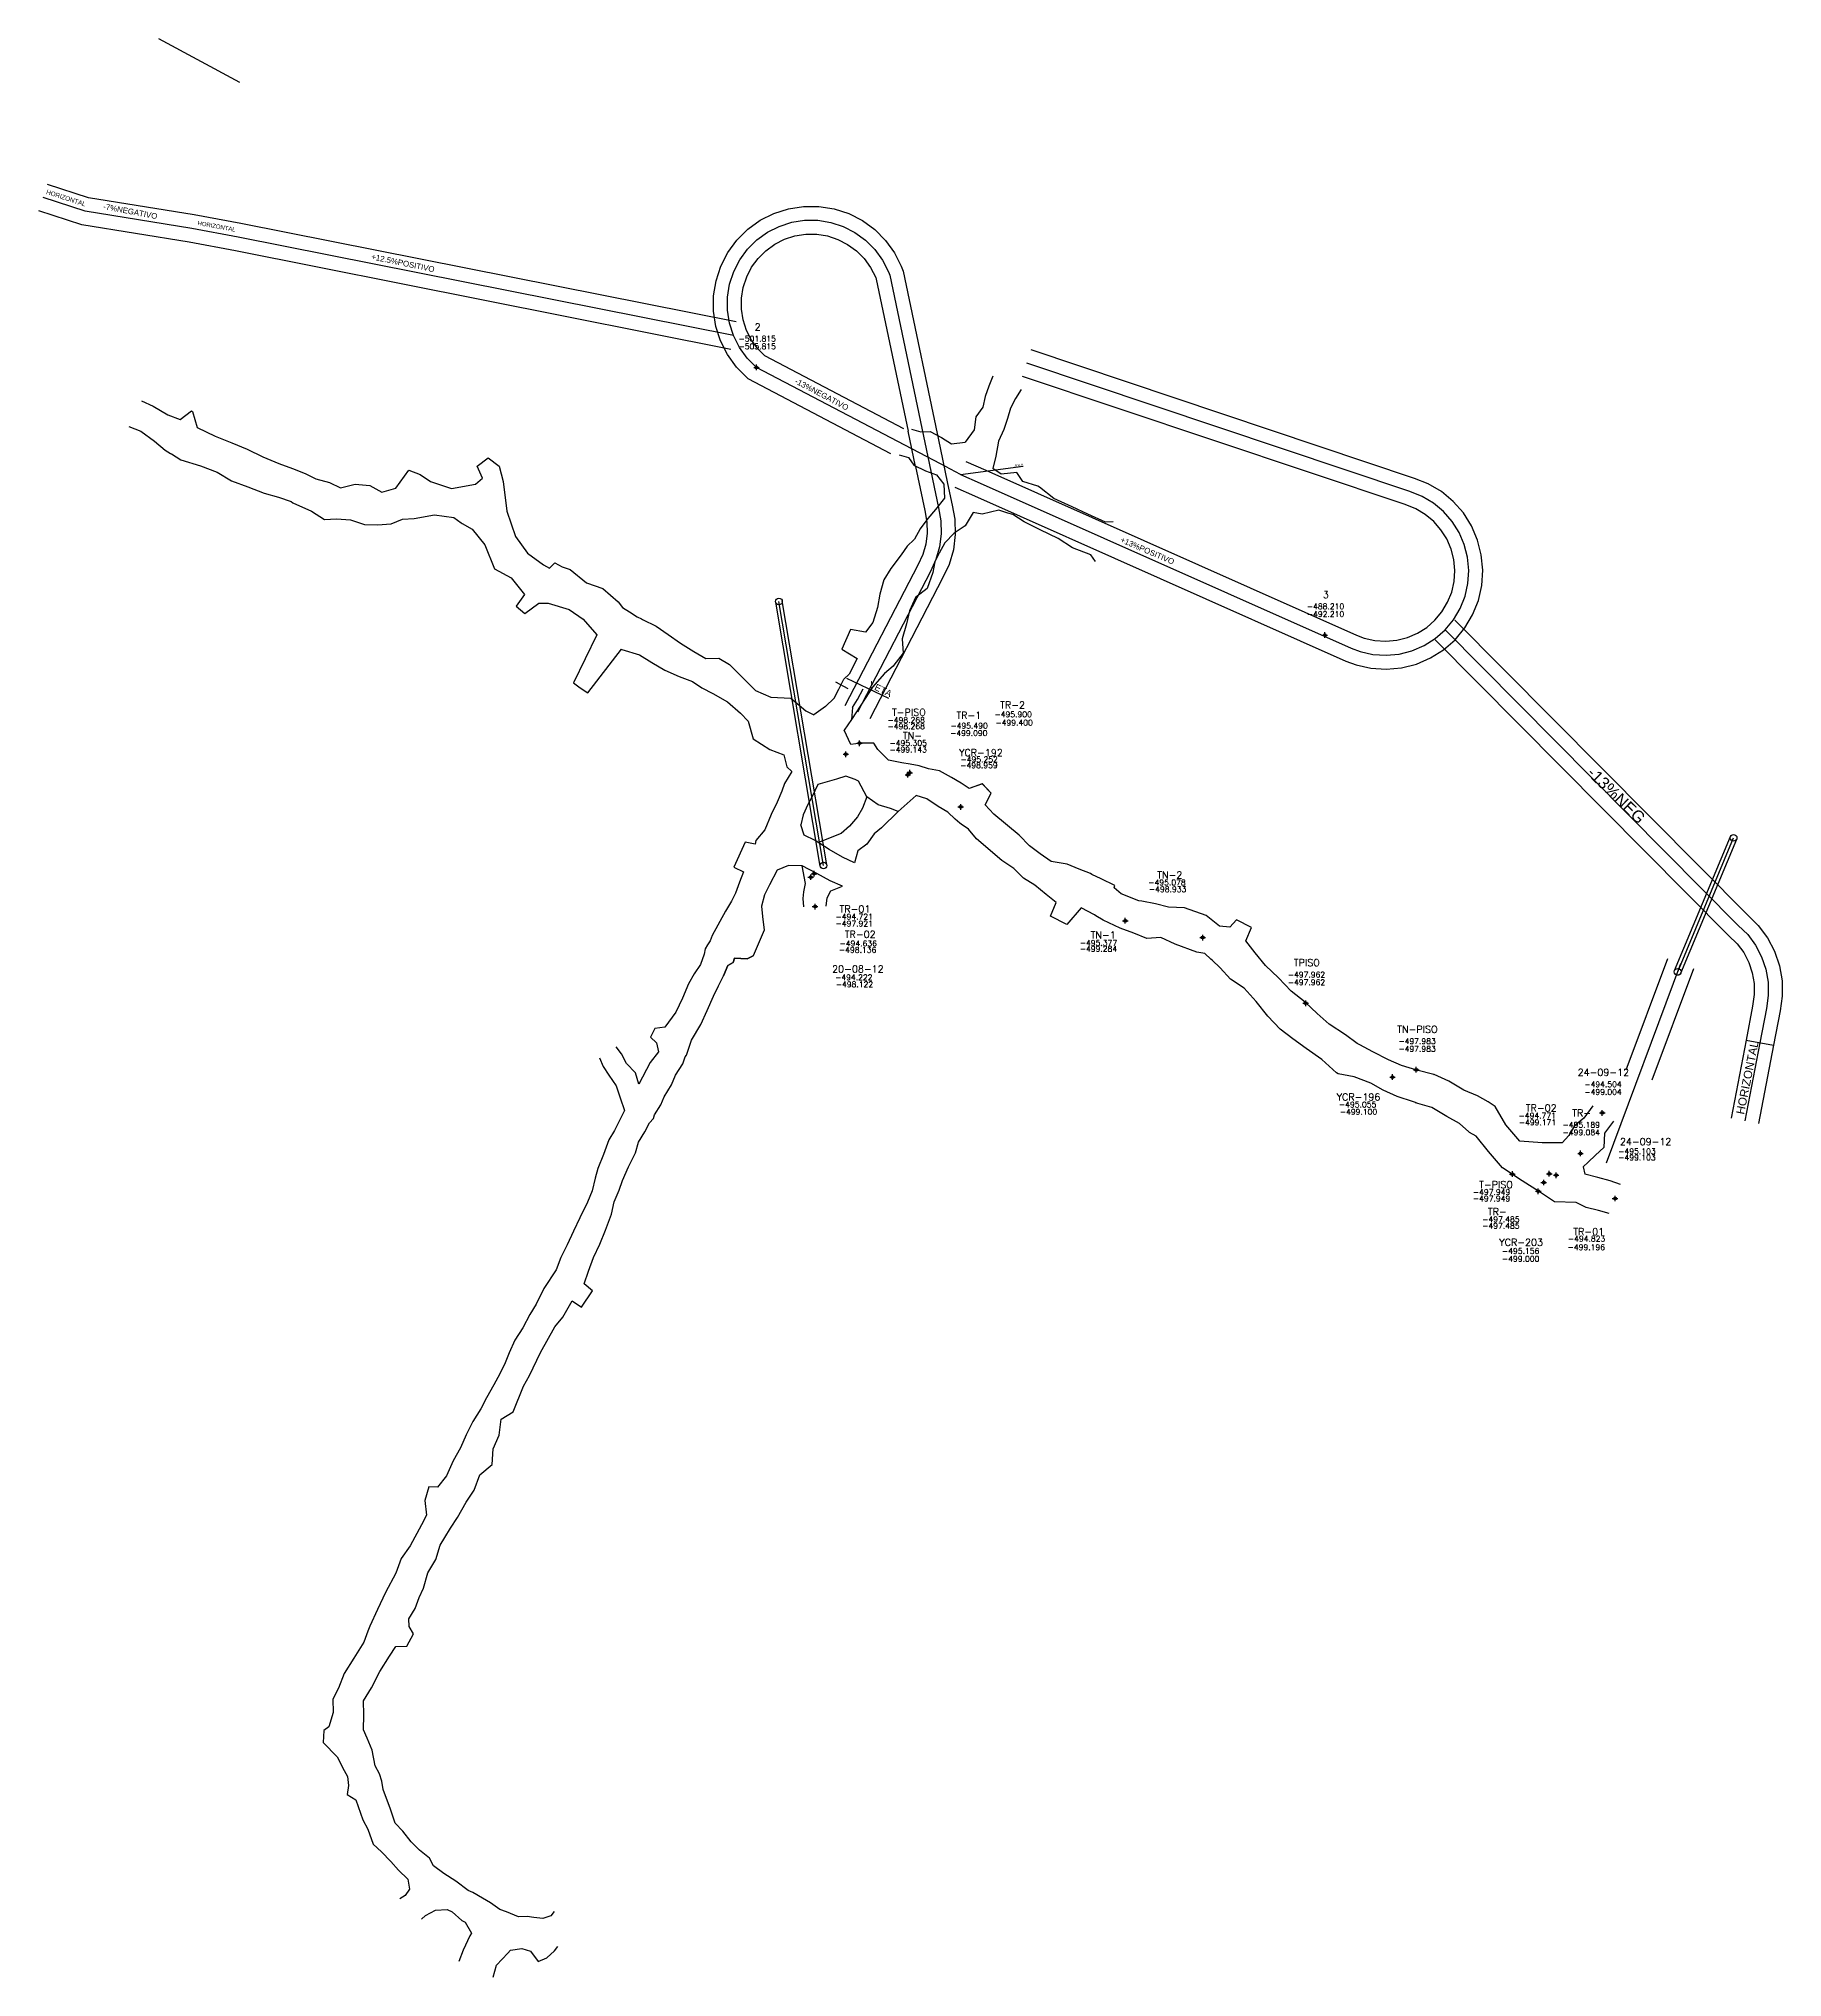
# Model space of a CAD drawing. Extents: x 10629 to 11402, y 9562 to 9909.
# Drawn here: x 10629.2 to 10941.4, y 9562.1 to 9909.3 of the extents above; entities that cross this region are included whole.
import ezdxf
from ezdxf.enums import TextEntityAlignment as Align

# ---------------------------------------------------------------- set-up
doc = ezdxf.new("R2010")
doc.units = 0
doc.header["$MEASUREMENT"] = 0
doc.header["$PDMODE"] = 34
doc.header["$PDSIZE"] = 0.5
for name, color, linetype in [('F-560-7787-E-FIC', 242, 'Continuous'), ('F-560-7787-E-SCR', 242, 'Continuous'), ('F-560-7793-W-SCR', 162, 'Continuous'), ('R-425-7056-NW-PROY', 7, 'Continuous'), ('R-425-7056-NW-SCR', 192, 'Continuous')]:
    doc.layers.add(name, color=color, linetype=linetype)
doc.styles.add('ROMAND', font='romand.shx')
doc.styles.add('ROMANS', font='romans')
doc.styles.get("Standard").update_dxf_attribs({"font": 'ARIAL.TTF'})

# ---------------------------------------------------------------- blocks, each defined once
blk = doc.blocks.new('F2')
blk.add_point((0, 0))
at = {"style": 'ROMAND'}
for tag, height, p in [('NOMBRE', 1.25, (0.2, 6.62)), ('CIELO', 1, (0.14, 4.62)), ('PISO', 1, (0.14, 3.25))]:
    blk.add_attdef(tag, text='', height=height, dxfattribs=at).set_placement(p, align=Align.CENTER)
at = {"style": 'ROMANS', "flags": 1}
for tag, p in [('MINA', (-0.07, -3.26)), ('LOCALIZACION', (-0.07, -4.93)), ('ESTRUCTURA', (-0.07, -6.62)), ('NIVEL', (-0.07, -8.29)), ('OBRA', (-0.07, -10.12)), ('ATRAS', (-0.07, -13.48)), ('FECHA', (-0.07, -11.79)), ('TOPOGRAFO', (2.67, -15.3))]:
    blk.add_attdef(tag, text='', height=1.25, dxfattribs=at).set_placement(p, align=Align.CENTER)

msp = doc.modelspace()

# ---------------------------------------------------------------- linework, layer by layer
for points, elevation in [([(10665.21, 9901.47), (10650.7, 9909.32)], -496.49), ([(10774.14, 9792.88), (10771.95, 9794.09)], -495.8), ([(10721.52, 9573.9), (10720.9, 9573.13), (10719.45, 9572.68), (10717.84, 9572.82), (10716.63, 9573), (10715.13, 9572.95), (10712.95, 9573.83), (10711.77, 9574.3), (10710.08, 9575.47), (10708.66, 9576.31), (10706.95, 9577.3), (10706.12, 9577.68), (10703.88, 9579.35), (10701.74, 9580.7), (10699.91, 9582.09), (10699.16, 9583.45), (10697.36, 9584.9), (10695.9, 9586.42), (10694.39, 9588.29), (10693, 9589.73), (10692.2, 9592.23), (10690.85, 9595.74), (10690.61, 9597.24), (10690.21, 9598.57), (10689.45, 9599.98), (10688.9, 9602.83), (10687.98, 9604.97), (10687.38, 9606.47), (10687.4, 9609.13), (10687.33, 9611.62), (10688.77, 9614), (10690.26, 9616.91), (10691.99, 9619.67), (10693.15, 9621.4), (10695.12, 9621.46), (10696.29, 9623.63), (10695.52, 9624.94), (10695.46, 9626.32), (10696.58, 9628.18), (10697.3, 9630.15), (10698.1, 9631.84), (10698.88, 9634.56), (10700.28, 9636.95), (10701.1, 9639.53), (10701.94, 9640.87), (10702.96, 9642.56), (10704.18, 9644.48), (10705.74, 9647.24), (10707.19, 9649.39), (10708.17, 9652.12), (10710.38, 9653.98), (10710.59, 9656.77), (10711.65, 9659.24), (10712, 9662.07), (10714.16, 9663.4), (10716, 9668.02), (10717.1, 9669.91), (10719.04, 9674.02), (10721.62, 9678.61), (10723.02, 9680.36), (10724.69, 9683.3), (10726.36, 9682.17), (10728.34, 9685.05), (10726.86, 9686.34), (10727.64, 9688.6), (10728.51, 9691.04), (10729.69, 9693.44), (10730.7, 9695.92), (10731.79, 9698.81), (10732.21, 9701.02), (10733.13, 9703.11), (10733.71, 9704.85), (10734.8, 9707.29), (10736.03, 9709.78), (10736.61, 9711.7), (10737.76, 9713.57), (10738.55, 9715.17), (10739.26, 9715.93), (10739.48, 9716.6), (10740.59, 9718.38), (10741.2, 9719.85), (10742.48, 9721.99), (10743.23, 9723.73), (10744.56, 9725.73), (10744.93, 9727), (10745.2, 9727.31), (10746.06, 9729.98), (10747.77, 9732.78), (10748.9, 9735.31), (10750.03, 9737.85), (10750.95, 9739.72), (10751.82, 9741.49), (10752.6, 9743.32), (10753.54, 9743.88), (10753.8, 9744.64), (10756.08, 9744.51), (10757.15, 9745.1)], -468.14), ([(10747.69, 9743.52), (10746.55, 9741.87), (10745.54, 9740.05), (10744.5, 9737.47), (10743.28, 9734.98), (10741.3, 9732.31), (10739.52, 9732.08), (10738.73, 9730.48), (10739.81, 9729.51), (10740.16, 9727.9), (10738.66, 9725.99), (10736.63, 9722.11), (10736.07, 9724.13), (10734.46, 9725.82), (10733.58, 9727.5), (10732.61, 9728.77)], -490.37), ([(10934.94, 9729.99), (10939.86, 9729.06)], -488.94), ([(10729.61, 9726.78), (10730.25, 9725.28), (10731.3, 9723.71), (10732.57, 9721.8), (10733.29, 9719.65), (10734.07, 9717.39), (10732.31, 9713.82), (10731.27, 9712.12), (10730.31, 9709.5), (10729.31, 9707.01), (10728.83, 9705.23), (10728.27, 9702.97), (10727.48, 9700.93), (10726.12, 9698.18), (10724.94, 9695.78), (10723.85, 9693.34), (10722.71, 9691.04), (10721.83, 9688.82), (10719.63, 9685.49), (10718.26, 9682.68), (10717.12, 9680.81), (10715.86, 9678.44), (10714.45, 9676.25), (10713.45, 9673.98), (10712.75, 9672.17), (10711.74, 9670.24), (10710.69, 9668.22), (10709.37, 9665.9), (10708.36, 9663.96), (10706.95, 9661.69), (10705.71, 9659.31), (10704.7, 9656.94), (10703.38, 9654.61), (10702.23, 9651.97), (10700.59, 9649.92), (10699.03, 9649.95), (10698.33, 9647.53), (10698.64, 9644.89), (10697.71, 9643.15), (10695.7, 9639.41), (10694.12, 9637.12), (10693.17, 9634.5), (10691.3, 9631.02), (10689.88, 9627.98), (10688.51, 9625.01), (10688.13, 9624.1), (10687.42, 9622.13), (10685.64, 9619.29), (10683.88, 9616.51), (10682.88, 9613.9), (10681.88, 9611.96), (10681.9, 9609.54), (10681.13, 9607), (10680.23, 9606.34), (10680.13, 9604.17), (10682.62, 9601.61), (10683.91, 9599.14), (10684.5, 9598.09), (10684.69, 9596.47), (10684.44, 9594.89), (10686, 9593.89), (10687.24, 9590.34), (10688.1, 9588.65), (10689.1, 9586), (10690.56, 9584.62), (10692.22, 9582.89), (10693.6, 9581.31), (10695.27, 9579.71), (10695.58, 9577.94), (10694.81, 9576.76), (10693.88, 9576.16)], -488.12), ([(10697.74, 9572.53), (10698.44, 9573.18), (10700.27, 9574.18), (10702.32, 9574.26), (10703.25, 9573.83), (10704.97, 9572.3), (10705.55, 9572.01), (10706.7, 9570.06), (10706.37, 9569.53), (10705.22, 9566.98), (10704.4, 9564.93)], -467.34), ([(10710.6, 9562.14), (10711.14, 9564.31), (10713.2, 9566.45), (10713.65, 9566.97), (10715.71, 9567.28), (10717.25, 9566.83), (10718.64, 9564.96), (10720.17, 9565.62), (10721.54, 9566.86), (10722.16, 9567.63)], -470.66)]:
    msp.add_lwpolyline(points, dxfattribs=dict(elevation=elevation))
at = {"color": 1}
for points, elevation in [([(10753.62, 9856.15), (10664.9, 9873.8), (10656.59, 9875.34), (10637.52, 9878.42), (10629.98, 9880.88)], -502.73), ([(10794.24, 9831.29), (10797.77, 9829.76), (10864.22, 9800.19), (10865.82, 9799.59), (10868.12, 9799.07), (10870.47, 9798.92), (10872.81, 9799.13), (10875.09, 9799.71), (10877.26, 9800.64), (10879.25, 9801.9), (10881.02, 9803.45), (10882.52, 9805.26), (10883.72, 9807.28), (10884.6, 9809.47), (10885.12, 9811.77), (10885.27, 9814.11), (10885.05, 9816.46), (10884.47, 9818.74), (10883.54, 9820.9), (10882.29, 9822.89), (10880.74, 9824.66), (10878.93, 9826.17), (10876.9, 9827.37), (10874.72, 9828.24), (10806.13, 9851.23)], -496.31), ([(10881.02, 9803.45), (10933.53, 9750.51), (10935.22, 9748.87), (10936.62, 9746.98), (10937.72, 9744.9), (10938.47, 9742.67), (10938.87, 9740.35), (10938.9, 9738), (10938.56, 9735.67), (10937.4, 9729.52), (10934.71, 9715.54)], -484.94), ([(10922.68, 9742.19), (10932.7, 9766.2)], -501.18), ([(10923.17, 9743.65), (10909.86, 9707.97)], -501.18)]:
    msp.add_lwpolyline(points, dxfattribs=dict(at, elevation=elevation))
at = {"color": 3}
for points in [[(10754.11, 9858.6), (10665.37, 9876.25), (10657.02, 9877.8), (10638.11, 9880.85), (10630.76, 9883.25)], [(10753.13, 9853.7), (10664.43, 9871.34), (10656.16, 9872.87), (10636.93, 9875.98), (10629.2, 9878.5)], [(10793.25, 9829), (10796.76, 9827.47), (10863.27, 9797.88), (10865.1, 9797.19), (10867.76, 9796.59), (10870.5, 9796.41), (10873.24, 9796.66), (10875.9, 9797.34), (10878.43, 9798.42), (10880.75, 9799.89), (10882.82, 9801.7), (10884.57, 9803.82), (10885.97, 9806.17), (10886.99, 9808.72), (10887.6, 9811.41), (10887.78, 9814.15), (10887.52, 9816.89), (10886.84, 9819.55), (10885.76, 9822.07), (10884.3, 9824.39), (10882.49, 9826.46), (10880.38, 9828.22), (10878.01, 9829.62), (10875.58, 9830.59), (10806.92, 9853.6)], [(10795.23, 9833.59), (10798.78, 9832.05), (10865.17, 9802.51), (10866.54, 9801.99), (10868.48, 9801.55), (10870.44, 9801.43), (10872.38, 9801.61), (10874.28, 9802.09), (10876.09, 9802.86), (10877.75, 9803.91), (10879.22, 9805.2), (10880.47, 9806.71), (10881.47, 9808.4), (10882.21, 9810.22), (10882.64, 9812.13), (10882.76, 9814.08), (10882.58, 9816.03), (10882.1, 9817.93), (10881.32, 9819.74), (10880.28, 9821.4), (10878.99, 9822.87), (10877.48, 9824.12), (10875.79, 9825.12), (10873.86, 9825.9), (10805.34, 9848.86)], [(10790.61, 9836.04), (10790.61, 9836.04)], [(10882.79, 9805.21), (10935.29, 9752.29), (10937.11, 9750.52), (10938.74, 9748.32), (10940.03, 9745.89), (10940.9, 9743.28), (10941.37, 9740.58), (10941.4, 9737.83), (10941.03, 9735.25), (10939.86, 9729.06), (10937.16, 9715.07)], [(10879.25, 9801.69), (10931.77, 9748.74), (10933.33, 9747.22), (10934.5, 9745.65), (10935.41, 9743.91), (10936.04, 9742.06), (10936.37, 9740.12), (10936.4, 9738.16), (10936.09, 9736.08), (10934.94, 9729.99), (10932.26, 9716.01)], [(10922.12, 9742.42), (10932.15, 9766.44)], [(10923.23, 9741.96), (10933.25, 9765.97)], [(10920.83, 9744.52), (10913.39, 9724.57)], [(10925.51, 9742.77), (10918.07, 9722.83)]]:
    msp.add_lwpolyline(points, dxfattribs=at)
at = {"color": 1}
msp.add_lwpolyline([(10781.42, 9791.19), (10773.92, 9794.77)], dxfattribs=at)
at = {"color": 3}
for centre in [(10932.7, 9766.2, -501.18), (10922.68, 9742.19, -501.18)]:
    msp.add_circle(centre, 0.6, dxfattribs=at)
at = {"layer": 'F-560-7787-E-SCR'}
for points in [[(10779.47, 9782, -494.37), (10779.47, 9782, -494.37), (10778.72, 9783.19, -495.15), (10776.38, 9783.15, -495.49), (10774.63, 9782.91, -495.42), (10773.41, 9785.47, -495.23), (10773.41, 9785.47, -495.23)], [(10779.47, 9782, -499.27), (10779.47, 9782, -499.27), (10778.72, 9783.19, -499.65), (10776.38, 9783.15, -499.99), (10774.63, 9782.91, -499.72), (10773.41, 9785.47, -499.63), (10773.41, 9785.47, -499.63)], [(10785.25, 9779.38, -499.26), (10783.75, 9779.67, -499.24), (10781.39, 9780.12, -499), (10779.47, 9782, -499.27)], [(10785.25, 9779.38, -495.29), (10783.75, 9779.67, -495.14), (10781.39, 9780.12, -493.6), (10779.47, 9782, -494.37), (10779.47, 9782, -494.37)], [(10775.99, 9776.34, -495.14), (10775.99, 9776.34, -495.14), (10775.99, 9776.34, -495.14), (10775.37, 9776.63, -495.49), (10773.75, 9777.28, -495.42), (10772.05, 9776.74, -495.24), (10768.7, 9775.75, -495.15)], [(10775.99, 9776.34, -499.34), (10775.99, 9776.34, -499.34), (10775.99, 9776.34, -499.34), (10775.37, 9776.63, -499.99), (10773.75, 9777.28, -499.72), (10772.05, 9776.74, -499.84), (10768.7, 9775.75, -499.65)], [(10795.8, 9775.02, -495.25), (10794.36, 9776.01, -495.34), (10792.62, 9777.03, -495.54), (10790.52, 9778.21, -495.02), (10788.5, 9778.59, -495.12), (10786.87, 9779.12, -495.31), (10785.25, 9779.38, -495.29)], [(10795.8, 9775.02, -499.25), (10794.36, 9776.01, -499.24), (10792.62, 9777.03, -499.24), (10790.52, 9778.21, -499.22), (10788.5, 9778.59, -499.22), (10786.87, 9779.12, -499.11), (10785.25, 9779.38, -499.26)], [(10781.71, 9771.47, -499.1), (10779.53, 9772.13, -499), (10777.49, 9773.53, -499.27), (10775.99, 9776.34, -499.34)], [(10781.71, 9771.47, -495.4), (10779.53, 9772.13, -493.6), (10777.49, 9773.53, -494.37), (10775.99, 9776.34, -495.14)], [(10793.29, 9769.57, -495.25), (10791.98, 9770.83, -495.34), (10790.25, 9771.85, -495.54), (10788.23, 9773.21, -495.02), (10786.29, 9773.77, -495.12), (10783.12, 9770.94, -495.31), (10781.71, 9771.47, -495.4)], [(10793.29, 9769.57, -499.25), (10791.98, 9770.83, -499.24), (10790.25, 9771.85, -499.24), (10788.23, 9773.21, -499.22), (10786.29, 9773.77, -499.22), (10783.12, 9770.94, -499.11), (10781.71, 9771.47, -499.1)], [(10826.22, 9754.91, -495.38), (10823.02, 9756.15, -494.94), (10821.76, 9757.26, -494.93), (10821.88, 9757.67, -494.93), (10819.43, 9758.87, -495.2), (10817.78, 9759.65, -494.88), (10817.53, 9759.82, -494.88), (10815.52, 9760.6, -494.76), (10813.34, 9761.5, -494.73), (10810.52, 9761.99, -494.61), (10808.55, 9763.36, -494.78), (10806.63, 9764.8, -494.76), (10804.78, 9766.69, -495.13), (10800.21, 9770.46, -494.77), (10800.21, 9770.46, -494.77), (10798.68, 9772.12, -495.25), (10799.76, 9774.23, -495.23), (10798.15, 9775.89, -495.23), (10795.8, 9775.02, -495.25)], [(10826.22, 9754.91, -499.28), (10823.02, 9756.15, -499.34), (10821.76, 9757.26, -499.33), (10821.88, 9757.67, -499.33), (10819.43, 9758.87, -499.3), (10817.78, 9759.65, -499.28), (10817.53, 9759.82, -499.28), (10815.52, 9760.6, -499.26), (10813.34, 9761.5, -499.23), (10810.52, 9761.99, -499.21), (10808.55, 9763.36, -499.18), (10806.63, 9764.8, -499.16), (10804.78, 9766.69, -499.13), (10800.21, 9770.46, -499.07), (10800.21, 9770.46, -499.07), (10798.68, 9772.12, -499.05), (10799.75, 9774.23, -499.03), (10798.17, 9775.89, -499.03), (10795.8, 9775.02, -499.25)], [(10822.86, 9750.06, -495.38), (10819.78, 9751.46, -494.94), (10818.49, 9752.23, -494.93), (10818.24, 9752.4, -494.93), (10815.85, 9753.69, -495.2), (10813.29, 9750.66, -494.88), (10810.36, 9752.18, -494.88), (10811.37, 9754.6, -494.76), (10809.59, 9756.07, -494.73), (10807.57, 9757.71, -494.61), (10805.54, 9759, -494.78), (10803.79, 9760.69, -494.76), (10801.65, 9762.17, -495.13), (10797.14, 9766.02, -494.77), (10797.14, 9766.02, -494.77), (10795.67, 9767.76, -495.25), (10794.35, 9768.67, -495.23), (10794.11, 9768.84, -495.23), (10793.29, 9769.57, -495.25)], [(10822.86, 9750.06, -499.28), (10819.78, 9751.46, -499.34), (10818.49, 9752.23, -499.33), (10818.24, 9752.4, -499.33), (10815.85, 9753.69, -499.3), (10813.29, 9750.66, -499.28), (10810.36, 9752.18, -499.28), (10811.37, 9754.6, -499.26), (10809.59, 9756.07, -499.23), (10807.57, 9757.71, -499.21), (10805.54, 9759, -499.18), (10803.79, 9760.69, -499.16), (10801.65, 9762.17, -499.13), (10797.14, 9766.02, -499.07), (10797.14, 9766.02, -499.07), (10795.67, 9767.76, -499.05), (10794.35, 9768.67, -499.03), (10794.11, 9768.84, -499.03), (10793.29, 9769.57, -499.25)], [(10842.46, 9750.23, -494.67), (10840.63, 9750.37, -494.97), (10838.22, 9752.31, -495.2), (10834.34, 9753.69, -494.94), (10831.48, 9753.78, -495.27), (10829.15, 9754.36, -495), (10826.7, 9754.87, -494.93), (10826.12, 9754.91, -495.35)], [(10842.46, 9750.23, -499.27), (10840.63, 9750.37, -498.87), (10838.22, 9752.31, -499.1), (10834.34, 9753.69, -499.14), (10831.48, 9753.78, -499.17), (10829.15, 9754.36, -499.2), (10826.7, 9754.87, -499.23), (10826.22, 9754.91, -499.28)], [(10838, 9745.51, -494.67), (10838, 9745.51, -494.67), (10836.58, 9745.71, -495.2), (10832.72, 9747.19, -494.94), (10830.13, 9748.35, -495.27), (10827.6, 9748.15, -495), (10825.28, 9749.14, -494.93), (10822.86, 9750.06, -495.38)], [(10838, 9745.51, -499.27), (10838, 9745.51, -499.27), (10836.58, 9745.71, -499.1), (10832.72, 9747.19, -499.14), (10830.13, 9748.35, -499.17), (10827.6, 9748.15, -499.2), (10825.28, 9749.14, -499.23), (10822.86, 9750.06, -499.28)], [(10865.3, 9729.4, -499.13), (10863.17, 9730.93, -499.11), (10860.28, 9732.83, -499.09), (10858.11, 9734.75, -499.18), (10856, 9736.75, -499.16), (10853.47, 9738.73, -499.15), (10851.21, 9741.14, -499.13), (10848.88, 9743.34, -499.01), (10847.05, 9745.62, -499.1), (10845.36, 9747.77, -499.29), (10846.38, 9750.16, -499.28), (10843.68, 9751.52, -499.28), (10842.46, 9750.23, -499.27)], [(10865.3, 9729.4, -495.13), (10863.17, 9730.93, -494.61), (10860.28, 9732.83, -494.59), (10858.11, 9734.75, -494.28), (10856, 9736.75, -494.66), (10853.47, 9738.73, -493.95), (10851.21, 9741.14, -494.53), (10848.88, 9743.34, -494.71), (10847.05, 9745.62, -494.7), (10845.36, 9747.77, -494.59), (10846.38, 9750.16, -494.58), (10843.68, 9751.52, -494.58), (10842.46, 9750.23, -494.67)], [(10861.59, 9724.13, -499.2), (10858.97, 9726.5, -499.11), (10856.16, 9728.47, -499.09), (10853.78, 9730.18, -499.18), (10851.47, 9731.95, -499.16), (10849.28, 9734.29, -499.15), (10847.22, 9736.92, -499.13), (10845.03, 9739.27, -499.01), (10842.58, 9740.9, -499.1), (10840.76, 9742.9, -499.29), (10839.31, 9744.27, -499.28), (10839.09, 9744.48, -499.28), (10838, 9745.51, -499.27)], [(10861.59, 9724.13, -494.4), (10858.97, 9726.5, -494.61), (10856.16, 9728.47, -494.59), (10853.78, 9730.18, -494.28), (10851.47, 9731.95, -494.66), (10849.28, 9734.29, -493.95), (10847.22, 9736.92, -494.53), (10845.03, 9739.27, -494.71), (10842.58, 9740.9, -494.7), (10840.76, 9742.9, -494.59), (10839.31, 9744.27, -494.58), (10839.09, 9744.48, -494.58), (10838, 9745.51, -494.67)], [(10879.09, 9723.78, -494.33), (10879.04, 9723.81, -494.32), (10876, 9724.59, -494.84), (10873.24, 9725.41, -494.96), (10870.88, 9726.43, -494.98), (10868.1, 9727.89, -495.11), (10865.78, 9729.13, -495.13), (10865.3, 9729.4, -495.13)], [(10879.09, 9723.78, -499.12), (10879.04, 9723.81, -499.12), (10876, 9724.59, -499.04), (10873.24, 9725.41, -499.06), (10870.88, 9726.43, -499.08), (10868.1, 9727.89, -499.11), (10865.78, 9729.13, -499.13), (10865.3, 9729.4, -499.13)], [(10875.91, 9718.76, -494.41), (10875.38, 9718.93, -494.32), (10872.46, 9719.87, -494.84), (10869.94, 9721.01, -494.96), (10867.76, 9722.27, -494.98), (10864.74, 9723.41, -495.11), (10861.88, 9723.93, -495.13), (10861.59, 9724.13, -494.4)], [(10875.91, 9718.76, -499.11), (10875.38, 9718.93, -499.12), (10872.46, 9719.87, -499.04), (10869.94, 9721.01, -499.06), (10867.76, 9722.27, -499.08), (10864.74, 9723.41, -499.11), (10861.88, 9723.93, -499.13), (10861.59, 9724.13, -499.2)], [(10898.4, 9711.61, -495.16), (10898.4, 9711.61, -495.16), (10898.4, 9711.61, -495.16), (10894.43, 9711.87, -494.52), (10891.93, 9714.8, -494.01), (10890, 9718.08, -494.91), (10888.91, 9718.79, -494.71), (10888.91, 9718.79, -494.71), (10888.74, 9718.9, -494.71), (10886.84, 9720.01, -494.81), (10884.39, 9721, -494.8), (10881.73, 9722.61, -494.9), (10879.08, 9723.85, -494.8)], [(10898.4, 9711.61, -499.06), (10898.4, 9711.61, -499.06), (10898.4, 9711.61, -499.06), (10894.43, 9711.87, -499.22), (10891.93, 9714.8, -499.11), (10890, 9718.08, -499.11), (10888.91, 9718.79, -499.21), (10888.91, 9718.79, -499.21), (10888.74, 9718.9, -499.21), (10886.84, 9720.01, -499.11), (10884.39, 9721, -499), (10881.73, 9722.61, -499), (10879.08, 9723.85, -499)], [(10900.64, 9701.04, -495.03), (10897.96, 9702.78, -495.02), (10894.85, 9704.8, -494.42), (10891.33, 9707.08, -494.52), (10888.82, 9710.02, -494.01), (10886.57, 9712.79, -494.91), (10885.42, 9713.42, -494.71), (10885.42, 9713.42, -494.71), (10885.26, 9713.53, -494.71), (10883.63, 9715.06, -494.81), (10881.34, 9716.31, -494.8), (10878.68, 9717.91, -494.9), (10875.76, 9718.73, -494.8)], [(10900.64, 9701.04, -499.13), (10897.96, 9702.78, -499.22), (10894.85, 9704.8, -499.22), (10891.33, 9707.08, -499.22), (10888.82, 9710.02, -499.11), (10886.57, 9712.79, -499.11), (10885.42, 9713.42, -499.21), (10885.42, 9713.42, -499.21), (10885.26, 9713.53, -499.21), (10883.63, 9715.06, -499.11), (10881.34, 9716.31, -499), (10878.68, 9717.91, -499), (10875.76, 9718.73, -499)], [(10907.49, 9718.19, -494.5), (10905.88, 9716.02, -494.54), (10904.23, 9714.63, -494.77), (10903.21, 9712.9, -494.8), (10901.98, 9711.57, -494.73), (10899.98, 9711.56, -495.04), (10898.4, 9711.61, -495.16)], [(10907.49, 9718.19, -499), (10905.88, 9716.02, -499.04), (10904.23, 9714.63, -498.97), (10903.21, 9712.9, -499), (10901.98, 9711.57, -499.03), (10899.98, 9711.56, -499.04), (10898.4, 9711.61, -499.06)], [(10911.19, 9715.46, -494.5), (10909.58, 9713.29, -494.54), (10909.46, 9710.77, -494.77), (10907.95, 9709.4, -494.8), (10906.64, 9708.13, -494.73), (10905.77, 9707.28, -495.04), (10906.04, 9705.96, -495.16)], [(10911.19, 9715.46, -499), (10909.58, 9713.29, -499.04), (10909.46, 9710.77, -498.97), (10907.95, 9709.4, -499), (10906.64, 9708.13, -499.03), (10905.77, 9707.28, -499.04), (10906.04, 9705.96, -499.06)], [(10912.46, 9704.13, -495.1), (10910.61, 9704.75, -495.15), (10908.4, 9705.4, -494.99), (10906.04, 9705.96, -495.16), (10906.04, 9705.96, -495.16)], [(10912.46, 9704.13, -499.1), (10910.61, 9704.75, -501.25), (10908.4, 9705.4, -499.19), (10906.04, 9705.96, -499.06), (10906.04, 9705.96, -499.06)], [(10910.41, 9698.92, -495.1), (10908.53, 9699.44, -495.15), (10906.28, 9700, -494.99), (10904.49, 9700.92, -494.54), (10900.64, 9701.04, -495.03)], [(10910.41, 9698.92, -499.1), (10908.53, 9699.44, -501.25), (10906.28, 9700, -499.19), (10904.49, 9700.92, -499.14), (10900.64, 9701.04, -499.13)]]:
    msp.add_polyline3d(points, dxfattribs=at)
at = {"layer": 'F-560-7793-W-SCR'}
for elevation in [-498.31, -493.92]:
    msp.add_lwpolyline([(10708.69, 9830.6), (10707.7, 9832.75)], dxfattribs=dict(at, elevation=elevation))
for points in [[(10647.58, 9844.46, -493.35), (10649.71, 9843.51, -493.47), (10652.31, 9841.99, -493.31), (10654.55, 9841.11, -492.83), (10656.56, 9842.68, -492.85), (10656.73, 9842.59, -492.85), (10657.55, 9839.73, -492.87), (10660.77, 9838.12, -493.51), (10663.77, 9836.97, -493.44), (10666.54, 9835.81, -493.28), (10669.32, 9834.43, -493.31), (10672.18, 9833.23, -494.15), (10674.65, 9832.34, -493.87), (10676.88, 9831.45, -493.8)], [(10647.58, 9844.46, -497.75), (10649.71, 9843.51, -497.77), (10652.31, 9841.99, -497.81), (10654.55, 9841.11, -497.73), (10656.56, 9842.68, -497.75), (10656.73, 9842.59, -497.75), (10657.55, 9839.73, -497.77), (10660.77, 9838.12, -497.91), (10663.77, 9836.97, -497.84), (10666.54, 9835.81, -497.88), (10669.32, 9834.43, -497.91), (10672.18, 9833.23, -497.95), (10674.65, 9832.34, -497.97), (10676.88, 9831.45, -497.9)], [(10645.31, 9839.89, -493.35), (10647.49, 9839.03, -493.47), (10649.95, 9837.25, -493.31), (10651.83, 9835.64, -492.83), (10652.77, 9835.06, -492.85), (10652.95, 9834.98, -492.85), (10654.65, 9833.91, -492.87), (10658.14, 9832.84, -493.51), (10661.14, 9831.69, -493.44), (10663.74, 9830.17, -493.28), (10666.65, 9829.06, -493.31), (10669.56, 9827.95, -494.15), (10672.11, 9827.24, -493.87), (10674.39, 9826.44, -493.8)], [(10645.31, 9839.89, -497.75), (10647.49, 9839.03, -497.77), (10649.95, 9837.25, -497.81), (10651.83, 9835.64, -497.73), (10652.77, 9835.06, -497.75), (10652.95, 9834.98, -497.75), (10654.65, 9833.91, -497.77), (10658.14, 9832.84, -497.91), (10661.14, 9831.69, -497.84), (10663.74, 9830.17, -497.88), (10666.65, 9829.06, -497.91), (10669.56, 9827.95, -497.95), (10672.11, 9827.24, -497.97), (10674.39, 9826.44, -497.9)], [(10707.7, 9832.75, -498.31), (10709.65, 9834.28, -498.32), (10711.64, 9832.77, -498.33), (10712.37, 9830.03, -498.15), (10712.99, 9824.74, -498.29), (10714.55, 9820.16, -498.43), (10716.69, 9817.22, -498.47), (10719.6, 9815.09, -498.31), (10720.66, 9814.52, -498.42), (10721.62, 9815.45, -498.42), (10722.94, 9814.72, -498.44), (10724.33, 9814.29, -498.46), (10727.3, 9811.89, -498.5), (10730.2, 9810.85, -498.63), (10732.95, 9808.47, -498.77), (10733.73, 9807.48, -498.69), (10734.99, 9806.66, -498.6), (10736.34, 9805.79, -498.52), (10737.14, 9805.42, -498.78), (10737.14, 9805.42, -498.78)], [(10707.7, 9832.75, -493.92), (10709.65, 9834.28, -493.92), (10711.64, 9832.77, -493.93), (10712.37, 9830.03, -492.95), (10712.99, 9824.74, -494.19), (10714.55, 9820.16, -494.43), (10716.69, 9817.22, -494.57), (10719.6, 9815.09, -494.51), (10720.66, 9814.52, -494.42), (10721.62, 9815.45, -494.42), (10722.94, 9814.72, -493.84), (10724.33, 9814.29, -493.56), (10727.3, 9811.89, -493.2), (10730.2, 9810.85, -493.33), (10732.95, 9808.47, -494.27), (10733.73, 9807.48, -494.39), (10734.99, 9806.66, -494.6), (10736.34, 9805.79, -494.62), (10737.14, 9805.42, -494.6), (10737.14, 9805.42, -494.6)], [(10676.88, 9831.45, -497.9), (10678.83, 9830.48, -498.22), (10681.27, 9829.85, -498.22), (10683.26, 9828.88, -498.22), (10685.87, 9829.54, -498.22), (10688.46, 9829.29, -498.22), (10690.62, 9828.09, -498.22), (10693.14, 9828.86, -498.22), (10695.49, 9832.08, -498.22), (10697.5, 9831.31, -498.22)], [(10676.88, 9831.45, -493.8), (10678.83, 9830.48, -494.02), (10681.27, 9829.85, -493.62), (10683.26, 9828.88, -493.72), (10685.87, 9829.54, -493.92), (10688.46, 9829.29, -493.92), (10690.62, 9828.09, -494.12), (10693.14, 9828.86, -493.22), (10695.49, 9832.08, -493.62), (10697.5, 9831.31, -493.72)], [(10697.5, 9831.31, -498.22), (10697.5, 9831.31, -498.22), (10699.36, 9830, -498.23), (10703.09, 9828.78, -498.27), (10707.41, 9829.55, -498.21), (10708.69, 9830.6, -498.31)], [(10697.5, 9831.31, -493.72), (10697.5, 9831.31, -493.72), (10699.36, 9830, -493.53), (10703.09, 9828.78, -493.67), (10707.41, 9829.55, -493.91), (10708.69, 9830.6, -493.92)], [(10674.39, 9826.44, -497.9), (10674.72, 9826.19, -498.22), (10678.06, 9824.73, -498.22), (10680.38, 9823.21, -498.22), (10682.51, 9823.33, -498.22), (10685.02, 9823.19, -498.22), (10687.53, 9822.35, -498.22), (10689.83, 9822.25, -498.22), (10692.28, 9822.42, -498.22), (10694.31, 9823.26, -498.22), (10696.44, 9823.38, -498.22)], [(10674.39, 9826.44, -493.8), (10674.72, 9826.19, -493.82), (10678.06, 9824.73, -494.02), (10680.38, 9823.21, -493.62), (10682.51, 9823.33, -493.72), (10685.02, 9823.19, -493.92), (10687.53, 9822.35, -493.92), (10689.83, 9822.25, -494.12), (10692.28, 9822.42, -493.22), (10694.31, 9823.26, -493.62), (10696.44, 9823.38, -493.72)], [(10696.44, 9823.38, -493.72), (10696.44, 9823.38, -493.72), (10696.44, 9823.38, -493.72), (10700.05, 9824.08, -493.67), (10703.55, 9823.59, -493.91), (10704.83, 9822.64, -493.92), (10705, 9822.53, -493.93), (10706.82, 9821.47, -492.95), (10709.07, 9818.7, -494.19), (10710.79, 9814.37, -494.43), (10713.81, 9812.77, -494.57), (10716.18, 9809.81, -494.51), (10714.67, 9807.7, -494.42), (10716.23, 9806.36, -494.42), (10718.75, 9808.26, -493.84), (10720.41, 9808.25, -493.56), (10724.2, 9807.11, -493.2), (10726.66, 9805.39, -493.33), (10729.14, 9802.59, -494.27), (10724.98, 9793.97, -494.39), (10726.18, 9793.07, -494.6), (10727.52, 9792.2, -494.62), (10733.53, 9799.99, -494.63), (10733.61, 9799.93, -494.63)], [(10696.44, 9823.38, -498.22), (10696.44, 9823.38, -498.22), (10696.44, 9823.38, -498.22), (10700.05, 9824.08, -498.27), (10703.55, 9823.59, -498.21), (10704.83, 9822.64, -498.32), (10705, 9822.53, -498.33), (10706.82, 9821.47, -498.15), (10709.07, 9818.7, -498.29), (10710.79, 9814.37, -498.43), (10713.81, 9812.77, -498.47), (10716.18, 9809.81, -498.31), (10714.67, 9807.7, -498.42), (10716.23, 9806.36, -498.42), (10718.75, 9808.26, -498.44), (10720.41, 9808.25, -498.46), (10724.2, 9807.11, -498.5), (10726.66, 9805.39, -498.63), (10729.14, 9802.59, -498.77), (10724.98, 9793.97, -498.69), (10726.18, 9793.07, -498.6), (10727.52, 9792.2, -498.52), (10733.53, 9799.99, -498.73), (10733.61, 9799.93, -498.73)], [(10737.14, 9805.42, -498.78), (10737.33, 9805.3, -498.81), (10739.76, 9804.11, -498.94), (10741.91, 9802.63, -498.87), (10744.14, 9801.1, -498.89), (10746.51, 9799.6, -498.92), (10748.67, 9798.34, -498.94), (10751, 9798.37, -498.96), (10752.9, 9797.26, -498.99), (10754.99, 9795.16, -499.22)], [(10737.14, 9805.42, -494.6), (10737.33, 9805.3, -494.61), (10739.76, 9804.11, -494.64), (10741.91, 9802.63, -494.97), (10744.14, 9801.1, -494.99), (10746.51, 9799.6, -494.92), (10748.67, 9798.34, -494.84), (10751, 9798.37, -494.96), (10752.9, 9797.26, -494.79), (10754.99, 9795.16, -495.22)], [(10733.61, 9799.93, -498.73), (10736.79, 9799.01, -498.94), (10738.99, 9797.62, -498.87), (10741.32, 9796.26, -498.89), (10743.89, 9795.11, -498.92), (10746.25, 9794.19, -498.94), (10747.93, 9793.1, -498.96), (10749.88, 9792.08, -498.99), (10752.56, 9790.56, -499.22)], [(10733.61, 9799.93, -494.63), (10736.79, 9799.01, -494.64), (10738.99, 9797.62, -494.97), (10741.32, 9796.26, -494.99), (10743.89, 9795.11, -494.92), (10746.25, 9794.19, -494.84), (10747.93, 9793.1, -494.96), (10749.88, 9792.08, -494.79), (10752.56, 9790.56, -495.22)], [(10754.99, 9795.16, -499.22), (10757.54, 9792.59, -499.33), (10760.27, 9791.42, -499.35), (10763.88, 9791.21, -499.47), (10766.58, 9788.97, -499.61), (10767.97, 9788.23, -499.63), (10767.97, 9788.23, -499.63)], [(10754.99, 9795.16, -495.22), (10757.54, 9792.59, -495.13), (10760.27, 9791.42, -495.15), (10763.88, 9791.21, -495.07), (10766.58, 9788.97, -494.91), (10767.97, 9788.23, -495.23), (10767.97, 9788.23, -495.23)], [(10752.56, 9790.56, -495.22), (10754.89, 9788.54, -494.92), (10756.25, 9787.1, -495.15)], [(10752.56, 9790.56, -499.22), (10754.89, 9788.54, -499.32), (10756.25, 9787.1, -499.35)], [(10756.25, 9787.1, -495.15), (10757.15, 9783.95, -495.07), (10760.12, 9782.01, -494.91), (10762.63, 9781.05, -494.92), (10763.13, 9778.94, -494.69)], [(10756.25, 9787.1, -499.35), (10757.15, 9783.95, -499.47), (10760.12, 9782.01, -499.61), (10762.63, 9781.05, -499.72), (10763.13, 9778.94, -499.79)]]:
    msp.add_polyline3d(points, dxfattribs=at)
at = {"layer": 'R-425-7056-NW-PROY', "color": 3}
for points in [[(10781.8, 9835.01), (10756.22, 9848.44), (10754.15, 9850.52), (10752.54, 9852.75), (10751.3, 9855.2), (10750.46, 9857.81), (10750.04, 9860.52), (10750.04, 9863.27), (10750.48, 9865.99), (10751.33, 9868.59), (10752.58, 9871.04), (10754.21, 9873.26), (10756.16, 9875.2), (10758.39, 9876.81), (10760.84, 9878.05), (10763.45, 9878.89), (10766.16, 9879.31), (10768.91, 9879.31), (10771.62, 9878.87), (10774.24, 9878.01), (10776.68, 9876.76), (10778.89, 9875.14), (10780.83, 9873.19), (10782.44, 9870.97), (10783.66, 9868.58), (10784, 9867.69), (10790.61, 9836.04)], [(10784.12, 9839.44), (10759.22, 9852.51), (10757.97, 9853.77), (10756.82, 9855.35), (10755.94, 9857.1), (10755.34, 9858.97), (10755.04, 9860.91), (10755.04, 9862.87), (10755.36, 9864.8), (10755.97, 9866.67), (10756.86, 9868.41), (10758.01, 9869.99), (10759.4, 9871.37), (10760.99, 9872.52), (10762.74, 9873.41), (10764.61, 9874.01), (10766.54, 9874.31), (10768.51, 9874.31), (10770.44, 9874), (10772.3, 9873.39), (10774.04, 9872.49), (10775.63, 9871.34), (10777.01, 9869.94), (10778.16, 9868.35), (10779.08, 9866.55), (10779.18, 9866.28), (10784.87, 9839.05), (10784.87, 9839.05)], [(10790.61, 9836.04), (10791.93, 9829.68), (10792.74, 9825.81), (10793.22, 9823.29), (10793.32, 9820.55), (10792.98, 9817.82), (10792.21, 9815.18), (10791.1, 9812.83), (10778.01, 9787.54)], [(10786.19, 9832.7), (10784.87, 9839.05)], [(10786.19, 9832.7), (10787.84, 9824.83), (10788.24, 9822.73), (10788.3, 9820.77), (10788.06, 9818.83), (10787.51, 9816.95), (10786.62, 9815.04), (10773.57, 9789.84)], [(10769.13, 9761.16), (10761.16, 9808.43)], [(10770.31, 9761.36), (10762.34, 9808.63)]]:
    msp.add_lwpolyline(points, dxfattribs=at)
at = {"layer": 'R-425-7056-NW-PROY', "color": 1}
for points, elevation in [([(10794.24, 9831.29), (10790.67, 9833.18), (10757.72, 9850.47), (10756.06, 9852.14), (10754.68, 9854.05), (10753.62, 9856.15), (10752.9, 9858.39), (10752.54, 9860.72), (10752.54, 9863.07), (10752.92, 9865.39), (10753.65, 9867.63), (10754.72, 9869.73), (10756.11, 9871.62), (10757.78, 9873.29), (10759.69, 9874.66), (10761.79, 9875.73), (10764.03, 9876.45), (10766.35, 9876.81), (10768.71, 9876.81), (10771.03, 9876.43), (10773.27, 9875.7), (10775.36, 9874.63), (10777.26, 9873.24), (10778.92, 9871.57), (10780.3, 9869.66), (10781.37, 9867.56), (10781.59, 9866.99), (10790.29, 9825.32), (10790.73, 9823.01), (10790.81, 9820.66), (10790.52, 9818.32), (10789.86, 9816.06), (10788.86, 9813.93), (10775.79, 9788.69)], -996.62), ([(10769.72, 9761.26), (10761.75, 9808.53)], -306.85)]:
    msp.add_lwpolyline(points, dxfattribs=dict(at, elevation=elevation))
at = {"layer": 'R-425-7056-NW-PROY', "elevation": -496.31}
msp.add_lwpolyline([(10794.24, 9831.29), (10805.47, 9832.75)], dxfattribs=at)
at = {"layer": 'R-425-7056-NW-PROY', "color": 3}
for centre in [(10761.75, 9808.53, -306.85), (10769.72, 9761.26, -306.85)]:
    msp.add_circle(centre, 0.6, dxfattribs=at)
at = {"layer": 'R-425-7056-NW-SCR', "elevation": -495.8}
for points in [[(10771.61, 9791.21), (10772.44, 9792.86), (10773.35, 9794.6)], [(10774.91, 9789.54), (10775.8, 9790.99), (10776.84, 9792.92)]]:
    msp.add_lwpolyline(points, dxfattribs=at)
at = {"layer": 'R-425-7056-NW-SCR'}
for points in [[(10800.02, 9848.88, -498.39), (10799.32, 9847.13, -498.24), (10798.67, 9845.24, -497.58), (10798.24, 9843.37, -497.42), (10797.01, 9841.64, -497.45), (10796.69, 9839.28, -497.24), (10795.11, 9837.06, -496.98), (10795.11, 9837.06, -496.98)], [(10800.02, 9848.88, -503.09), (10799.32, 9847.13, -502.84), (10798.67, 9845.24, -502.78), (10798.24, 9843.37, -502.52), (10797.01, 9841.64, -502.05), (10796.69, 9839.28, -501.74), (10795.11, 9837.06, -501.38), (10795.11, 9837.06, -501.38)], [(10805.1, 9846.53, -498.39), (10804.13, 9844.91, -498.24), (10803.21, 9843.15, -497.58), (10802.69, 9841.31, -497.42), (10802, 9839.34, -497.45), (10801.05, 9837.27, -497.24), (10800.56, 9834.55, -496.98), (10800.02, 9832.38, -495.79)], [(10805.1, 9846.53, -503.09), (10804.13, 9844.91, -502.84), (10803.21, 9843.15, -502.78), (10802.69, 9841.31, -502.52), (10802, 9839.34, -502.05), (10801.05, 9837.27, -501.74), (10800.56, 9834.55, -501.38), (10800.02, 9832.38, -500.49)], [(10785.48, 9839.38, -496.6), (10787.14, 9838.91, -496.3), (10788.84, 9838.98, -495.81), (10790.86, 9837.89, -496.47), (10792.66, 9836.8, -496.44), (10795.11, 9837.06, -496.98), (10795.11, 9837.06, -496.98)], [(10785.48, 9839.38, -501.4), (10787.14, 9838.91, -501.3), (10788.84, 9838.98, -501.21), (10790.86, 9837.89, -501.07), (10792.66, 9836.8, -500.94), (10795.11, 9837.06, -501.38), (10795.11, 9837.06, -501.38)], [(10783.26, 9834.79, -496.6), (10784.92, 9834.32, -496.3), (10785.92, 9832.95, -495.81), (10787.98, 9831.95, -496.47), (10789.96, 9831.22, -496.44), (10791.27, 9829.58, -496.63), (10791.41, 9827.05, -494.6)], [(10783.26, 9834.79, -501.4), (10784.92, 9834.32, -501.3), (10785.92, 9832.95, -501.21), (10787.98, 9831.95, -501.07), (10789.96, 9831.22, -500.94), (10791.27, 9829.58, -500.83), (10791.41, 9827.05, -500.47)], [(10808.12, 9829.2, -495), (10805.43, 9830.04, -494.79), (10804.32, 9831.67, -495.5), (10801.52, 9831.34, -495.97), (10800.02, 9832.38, -495.79)], [(10808.12, 9829.2, -499.7), (10805.43, 9830.04, -499.99), (10804.32, 9831.67, -500.2), (10801.52, 9831.34, -500.27), (10800.02, 9832.38, -500.49)], [(10821.58, 9822.8, -492.43), (10820.21, 9822.75, -492.16), (10817.03, 9824.17, -493.12), (10814.25, 9825.52, -493.83), (10810.98, 9826.97, -494.2), (10808.4, 9829, -494.83), (10808.12, 9829.2, -495)], [(10821.58, 9822.8, -497.83), (10820.21, 9822.75, -497.96), (10817.03, 9824.17, -498.42), (10814.25, 9825.52, -498.83), (10810.98, 9826.97, -499.2), (10808.4, 9829, -499.43), (10808.12, 9829.2, -499.7)], [(10791.41, 9827.05, -500.47), (10789.76, 9825.03, -500.39), (10788.39, 9823.4, -500.05), (10787.01, 9821.54, -499.8), (10785.99, 9819.71, -499.66), (10785.94, 9819.62, -499.65)], [(10791.41, 9827.05, -494.6), (10789.76, 9825.03, -493.69), (10788.39, 9823.4, -493.45), (10787.01, 9821.54, -494.6), (10785.99, 9819.71, -494.46), (10785.94, 9819.62, -494.45)], [(10796.54, 9824.45, -500.48), (10796.54, 9824.45, -500.48), (10795.09, 9822.06, -500.39), (10793.11, 9820.76, -500.05), (10791.46, 9819.05, -499.8), (10790.44, 9817.22, -499.66), (10790.39, 9817.14, -499.65)], [(10796.54, 9824.45, -494.68), (10796.54, 9824.45, -494.68), (10795.09, 9822.06, -493.69), (10793.11, 9820.76, -493.45), (10791.46, 9819.05, -494.6), (10790.44, 9817.22, -494.46), (10790.39, 9817.14, -494.45)], [(10803.61, 9824.12, -494.88), (10802.73, 9824.34, -494.79), (10801.11, 9824.89, -495.5), (10798.13, 9824.2, -495.97), (10796.54, 9824.45, -494.68)], [(10803.61, 9824.12, -499.68), (10802.73, 9824.34, -499.99), (10801.11, 9824.89, -500.2), (10798.13, 9824.2, -500.27), (10796.54, 9824.45, -500.48)], [(10818.41, 9815.68, -492.43), (10817.6, 9816.91, -492.16), (10814.34, 9818.14, -493.12), (10811.73, 9819.85, -493.83), (10808.5, 9821.4, -494.2), (10805.63, 9822.78, -494.83), (10803.61, 9824.12, -494.88)], [(10818.41, 9815.68, -497.83), (10817.6, 9816.91, -497.96), (10814.34, 9818.14, -498.42), (10811.73, 9819.85, -498.83), (10808.5, 9821.4, -499.2), (10805.63, 9822.78, -499.43), (10803.61, 9824.12, -499.68)], [(10785.94, 9819.62, -494.45), (10784.71, 9818.44, -494.99), (10783.61, 9816.88, -494.89), (10781.8, 9814.46, -494.69), (10780.54, 9812.41, -494.39), (10779.8, 9809.85, -494.28), (10779.37, 9807.45, -494.28), (10778.58, 9804.8, -494.58), (10777.25, 9803.03, -494.68), (10774.54, 9803.54, -495.58), (10772.99, 9799.99, -495.58), (10775.78, 9798.35, -495.28), (10774.31, 9795.5, -495.47), (10773.35, 9794.6, -495.8), (10773.35, 9794.6, -495.8)], [(10785.94, 9819.62, -499.65), (10784.71, 9818.44, -499.09), (10783.61, 9816.88, -499.09), (10781.8, 9814.46, -499.09), (10780.54, 9812.41, -499.09), (10779.8, 9809.85, -499.08), (10779.37, 9807.45, -499.08), (10778.58, 9804.8, -499.08), (10777.25, 9803.03, -499.08), (10774.54, 9803.54, -499.08), (10772.99, 9799.99, -499.08), (10775.78, 9798.35, -499.18), (10774.31, 9795.5, -499.07), (10773.35, 9794.6, -499.17), (10773.35, 9794.6, -499.17)], [(10790.39, 9817.14, -494.45), (10789.69, 9815.67, -494.99), (10789.28, 9813.72, -494.89), (10788.26, 9810.85, -494.69), (10786.22, 9809.24, -494.39), (10785.12, 9806.88, -494.28), (10784.61, 9804.53, -494.28), (10783.82, 9801.88, -494.58), (10783.97, 9799.27, -494.68), (10782.31, 9797.11, -495.58), (10782.21, 9796.94, -495.58), (10780.67, 9795.62, -495.28), (10778.5, 9793.17, -495.47), (10777.16, 9791.17, -495.37), (10774.72, 9787.39, -495.66)], [(10790.39, 9817.14, -499.65), (10789.69, 9815.67, -499.09), (10789.28, 9813.72, -499.09), (10788.26, 9810.85, -499.09), (10786.22, 9809.24, -499.09), (10785.12, 9806.88, -499.08), (10784.61, 9804.53, -499.08), (10783.82, 9801.88, -499.08), (10783.97, 9799.27, -499.08), (10782.31, 9797.11, -499.08), (10782.21, 9796.94, -499.08), (10780.67, 9795.62, -499.18), (10778.5, 9793.17, -499.07), (10777.16, 9791.17, -499.17), (10774.72, 9787.39, -499.56)], [(10754.79, 9795.34, -495.21), (10754.99, 9795.16, -495.22)], [(10771.61, 9791.21, -499.5), (10770.08, 9789.74, -499.56), (10767.97, 9788.23, -499.63)], [(10771.61, 9791.21, -495.8), (10770.08, 9789.74, -495.66), (10767.97, 9788.23, -495.23)], [(10774.91, 9789.54, -499.5), (10774.72, 9787.39, -499.56), (10773.41, 9785.47, -499.63)], [(10774.91, 9789.54, -495.8), (10774.72, 9787.39, -495.66), (10773.41, 9785.47, -495.23)], [(10763.13, 9778.94, -499.79), (10764.07, 9778.11, -499.65), (10762.76, 9775.97, -499.4), (10762.26, 9774.54, -499.38)], [(10763.13, 9778.94, -494.69), (10764.07, 9778.11, -495.15), (10762.76, 9775.97, -494.8), (10762.26, 9774.54, -494.88)], [(10762.26, 9774.54, -499.38), (10761.42, 9772.62, -499.1), (10760.33, 9770.39, -498.69), (10759.2, 9767.63, -498.11), (10757.61, 9765.76, -497.71), (10757.48, 9765.05, -497.72), (10755.67, 9765.44, -497.4)], [(10762.26, 9774.54, -494.88), (10761.42, 9772.62, -494.4), (10760.33, 9770.39, -493.99), (10759.2, 9767.63, -493.41), (10757.61, 9765.76, -493.31), (10757.48, 9765.05, -493.02), (10755.67, 9765.44, -492.7)], [(10768.7, 9775.75, -499.65), (10767.66, 9773.48, -499.4), (10766.89, 9772.19, -499.38)], [(10768.7, 9775.75, -495.15), (10767.66, 9773.48, -494.8), (10766.89, 9772.19, -494.88)], [(10777.49, 9773.53, -494.37), (10776.68, 9771.54, -494.22), (10775.81, 9769.99, -494.25), (10774.37, 9768.32, -494.35), (10772.87, 9767, -494.56), (10768.82, 9765.36, -493.93)], [(10777.49, 9773.53, -499.27), (10776.68, 9771.54, -498.62), (10775.81, 9769.99, -498.55), (10774.37, 9768.32, -498.45), (10772.87, 9767, -498.56), (10768.82, 9765.37, -498.38)], [(10766.89, 9772.19, -494.88), (10766.09, 9770.33, -494.4), (10765.64, 9768.55, -494.03)], [(10766.89, 9772.19, -499.38), (10766.09, 9770.33, -499.1), (10765.64, 9768.55, -498.03)], [(10783.12, 9770.94, -495.31), (10780.09, 9768.02, -494.22), (10778.81, 9766.91, -494.25), (10777.51, 9765.09, -494.35), (10775.87, 9763.91, -494.56), (10775.29, 9761.76, -494.66)], [(10783.12, 9770.94, -499.11), (10780.09, 9768.02, -498.62), (10778.81, 9766.91, -498.55), (10777.51, 9765.09, -498.45), (10775.87, 9763.91, -498.56), (10775.29, 9761.76, -498.56)], [(10775.29, 9761.76, -494.66), (10773.11, 9762.77, -494.75), (10770.76, 9764.1, -494.03), (10768.24, 9765.75, -493.89), (10766.24, 9766.67, -494.29), (10765.64, 9768.55, -494.03)], [(10775.29, 9761.76, -498.56), (10773.11, 9762.77, -498.45), (10770.76, 9764.1, -498.33), (10768.24, 9765.75, -498.39), (10766.24, 9766.67, -498.09), (10765.64, 9768.55, -498.03)], [(10755.67, 9765.44, -497.4), (10753.65, 9760.94, -497.31), (10755.39, 9760.11, -497.14), (10754.69, 9758.24, -496.89), (10753.95, 9756.28, -496.63), (10753.25, 9754.86, -496.33), (10752.16, 9753.08, -495.96), (10749.79, 9748.71, -494.94), (10749.44, 9747.78, -494.91), (10748.96, 9747.02, -494.8), (10748.52, 9746.35, -494.7)], [(10755.67, 9765.44, -492.7), (10753.65, 9760.94, -492.61), (10755.39, 9760.11, -492.14), (10754.69, 9758.24, -492.19), (10753.95, 9756.28, -491.73), (10753.25, 9754.86, -491.33), (10752.16, 9753.08, -491.26), (10749.79, 9748.71, -490.54), (10749.44, 9747.78, -490.51), (10748.96, 9747.02, -490.5), (10748.52, 9746.35, -490.6)], [(10761.41, 9760.39, -494.03), (10760.06, 9757.82, -492.14), (10759.18, 9756.03, -492.19), (10758.62, 9753.99, -491.73), (10758.82, 9752.12, -491.33), (10759.07, 9749.68, -491.26), (10757.15, 9745.1, -490.54), (10756.08, 9744.51, -490.51), (10753.8, 9744.64, -490.5), (10753.54, 9743.88, -490.6)], [(10761.41, 9760.39, -498.03), (10760.06, 9757.82, -497.14), (10759.18, 9756.03, -496.89), (10758.62, 9753.99, -496.63), (10758.82, 9752.12, -496.33), (10759.07, 9749.68, -495.96), (10757.15, 9745.1, -494.94), (10756.08, 9744.51, -494.91), (10753.8, 9744.64, -494.8), (10753.54, 9743.88, -494.7)], [(10773.12, 9757.58, -494.66), (10770.9, 9758.51, -494.75), (10768.55, 9759.84, -494.03), (10765.89, 9761.22, -493.89), (10763.44, 9761.25, -494.29), (10761.41, 9760.39, -494.03)], [(10773.12, 9757.58, -498.56), (10770.9, 9758.51, -498.45), (10768.55, 9759.84, -498.33), (10765.89, 9761.22, -498.39), (10763.44, 9761.25, -498.09), (10761.41, 9760.39, -498.03)], [(10766.22, 9753.84, -494.22), (10766.07, 9755.34, -494.31), (10766.23, 9756.54, -494.39), (10766.49, 9758.04, -494.53), (10765.89, 9761.22, -493.89)], [(10766.22, 9753.84, -498.12), (10766.07, 9755.34, -498.21), (10766.23, 9756.54, -498.19), (10766.49, 9758.04, -498.28), (10765.89, 9761.22, -498.39)], [(10770.22, 9753.97, -494.22), (10770.37, 9755.47, -494.31), (10771.03, 9756.69, -494.39), (10773.12, 9757.58, -494.66), (10773.12, 9757.58, -494.66)], [(10770.22, 9753.97, -498.12), (10770.37, 9755.47, -498.21), (10771.03, 9756.69, -498.19), (10773.12, 9757.58, -498.56), (10773.12, 9757.58, -498.56)], [(10748.52, 9746.35, -494.7), (10748.38, 9745.39, -494.54), (10747.69, 9743.52, -494.37)], [(10748.52, 9746.35, -490.6), (10748.38, 9745.39, -490.44), (10747.69, 9743.52, -490.37)], [(10753.54, 9743.88, -494.7), (10752.6, 9743.32, -494.54), (10751.82, 9741.49, -494.37)], [(10753.54, 9743.88, -490.6), (10752.6, 9743.32, -490.44), (10751.82, 9741.49, -490.37)]]:
    msp.add_polyline3d(points, dxfattribs=at)

# ---------------------------------------------------------------- block references
at = {"layer": 'F-560-7787-E-FIC'}
ref = msp.add_blockref('F2', (10784.82, 9777.52, -495.9), dxfattribs=at)
ref.add_attrib('NOMBRE', 'TR-2', dxfattribs={"layer": '0', "height": 1.25, "style": 'ROMAND'}).set_placement((10803.58, 9789.37, -495.9), align=Align.CENTER)
ref.add_attrib('CIELO', '-495.900', dxfattribs={"layer": '0', "height": 1, "style": 'ROMAND'}).set_placement((10803.69, 9787.82, -495.9), align=Align.CENTER)
ref.add_attrib('PISO', '-499.400', dxfattribs={"layer": '0', "height": 1, "style": 'ROMAND'}).set_placement((10803.86, 9786.33, -495.9), align=Align.CENTER)
ref = msp.add_blockref('F2', (10776.17, 9783.14, -498.27), dxfattribs=at)
ref.add_attrib('NOMBRE', 'T-PISO', dxfattribs={"layer": '0', "height": 1.25, "style": 'ROMAND'}).set_placement((10785.01, 9788.04, -498.27), align=Align.CENTER)
ref.add_attrib('CIELO', '-498.268', dxfattribs={"layer": '0', "height": 1, "style": 'ROMAND'}).set_placement((10784.54, 9786.8, -498.27), align=Align.CENTER)
ref.add_attrib('PISO', '-498.268', dxfattribs={"layer": '0', "height": 1, "style": 'ROMAND'}).set_placement((10784.54, 9785.68, -498.27), align=Align.CENTER)
ref = msp.add_blockref('F2', (10785.17, 9777.88, -495.49), dxfattribs=at)
ref.add_attrib('NOMBRE', 'TR-1', dxfattribs={"layer": '0', "height": 1.25, "style": 'ROMAND'}).set_placement((10795.74, 9787.55, -495.49), align=Align.CENTER)
ref.add_attrib('CIELO', '-495.490', dxfattribs={"layer": '0', "height": 1, "style": 'ROMAND'}).set_placement((10795.8, 9785.78, -495.49), align=Align.CENTER)
ref.add_attrib('PISO', '-499.090', dxfattribs={"layer": '0', "height": 1, "style": 'ROMAND'}).set_placement((10795.74, 9784.46, -495.49), align=Align.CENTER)
ref = msp.add_blockref('F2', (10773.73, 9781.18, -495.3), dxfattribs=at)
ref.add_attrib('NOMBRE', 'TN-', dxfattribs={"layer": '0', "height": 1.25, "style": 'ROMAND'}).set_placement((10785.66, 9783.86, -495.3), align=Align.CENTER)
ref.add_attrib('CIELO', '-495.305', dxfattribs={"layer": '0', "height": 1, "style": 'ROMAND'}).set_placement((10784.89, 9782.68, -495.3), align=Align.CENTER)
ref.add_attrib('PISO', '-499.143', dxfattribs={"layer": '0', "height": 1, "style": 'ROMAND'}).set_placement((10784.89, 9781.5, -495.3), align=Align.CENTER)
ref = msp.add_blockref('F2', (10794.29, 9771.75, -495.25), dxfattribs=at)
ref.add_attrib('NOMBRE', 'YCR-192', dxfattribs={"layer": '0', "height": 1.25, "style": 'ROMAND'}).set_placement((10797.92, 9780.82, -495.25), align=Align.CENTER)
ref.add_attrib('CIELO', '-495.252', dxfattribs={"layer": '0', "height": 1, "style": 'ROMAND'}).set_placement((10797.6, 9779.75, -495.25), align=Align.CENTER)
ref.add_attrib('PISO', '-498.959', dxfattribs={"layer": '0', "height": 1, "style": 'ROMAND'}).set_placement((10797.57, 9778.69, -495.25), align=Align.CENTER)
ref = msp.add_blockref('F2', (10767.44, 9759.16, -494.72), dxfattribs=at)
ref.add_attrib('NOMBRE', 'TR-01', dxfattribs={"layer": '0', "height": 1.25, "style": 'ROMAND'}).set_placement((10775.36, 9752.83, -494.72), align=Align.CENTER)
ref.add_attrib('CIELO', '-494.721', dxfattribs={"layer": '0', "height": 1, "style": 'ROMAND'}).set_placement((10775.23, 9751.59, -494.72), align=Align.CENTER)
ref.add_attrib('PISO', '-497.921', dxfattribs={"layer": '0', "height": 1, "style": 'ROMAND'}).set_placement((10775.23, 9750.35, -494.72), align=Align.CENTER)
ref = msp.add_blockref('F2', (10768.03, 9759.79, -494.64), dxfattribs=at)
ref.add_attrib('NOMBRE', 'TR-02', dxfattribs={"layer": '0', "height": 1.25, "style": 'ROMAND'}).set_placement((10776.29, 9748.28, -494.64), align=Align.CENTER)
ref.add_attrib('CIELO', '-494.636', dxfattribs={"layer": '0', "height": 1, "style": 'ROMAND'}).set_placement((10775.95, 9746.79, -494.64), align=Align.CENTER)
ref.add_attrib('PISO', '-498.136', dxfattribs={"layer": '0', "height": 1, "style": 'ROMAND'}).set_placement((10775.84, 9745.64, -494.64), align=Align.CENTER)
ref = msp.add_blockref('F2', (10837.63, 9748.34, -495.08), dxfattribs=at)
ref.add_attrib('NOMBRE', 'TN-2', dxfattribs={"layer": '0', "height": 1.25, "style": 'ROMAND'}).set_placement((10831.73, 9758.92, -495.08), align=Align.CENTER)
ref.add_attrib('CIELO', '-495.078', dxfattribs={"layer": '0', "height": 1, "style": 'ROMAND'}).set_placement((10831.24, 9757.71, -495.08), align=Align.CENTER)
ref.add_attrib('PISO', '-498.933', dxfattribs={"layer": '0', "height": 1, "style": 'ROMAND'}).set_placement((10831.35, 9756.5, -495.08), align=Align.CENTER)
ref = msp.add_blockref('F2', (10768.22, 9753.9, -494.22), dxfattribs=at)
ref.add_attrib('NOMBRE', '20-08-12', dxfattribs={"layer": '0', "height": 1.25, "style": 'ROMAND'}).set_placement((10775.88, 9742.1, -494.22), align=Align.CENTER)
ref.add_attrib('CIELO', '-494.222', dxfattribs={"layer": '0', "height": 1, "style": 'ROMAND'}).set_placement((10775.15, 9740.72, -494.22), align=Align.CENTER)
ref.add_attrib('PISO', '-498.122', dxfattribs={"layer": '0', "height": 1, "style": 'ROMAND'}).set_placement((10775.26, 9739.46, -494.22), align=Align.CENTER)
ref = msp.add_blockref('F2', (10823.77, 9751.37, -495.38), dxfattribs=at)
ref.add_attrib('NOMBRE', 'TN-1', dxfattribs={"layer": '0', "height": 1.25, "style": 'ROMAND'}).set_placement((10819.81, 9748.17, -495.38), align=Align.CENTER)
ref.add_attrib('CIELO', '-495.377', dxfattribs={"layer": '0', "height": 1, "style": 'ROMAND'}).set_placement((10818.96, 9746.89, -495.38), align=Align.CENTER)
ref.add_attrib('PISO', '-499.284', dxfattribs={"layer": '0', "height": 1, "style": 'ROMAND'}).set_placement((10818.96, 9745.83, -495.38), align=Align.CENTER)
for p, values in [((10856.07, 9736.59, -497.96), {'NOMBRE': 'TPISO', 'CIELO': '-497.962', 'PISO': '-497.962'}), ((10875.88, 9724.67, -497.98), {'NOMBRE': 'TN-PISO', 'CIELO': '-497.983', 'PISO': '-497.983'}), ((10909.18, 9716.94, -494.5), {'NOMBRE': '24-09-12', 'CIELO': '-494.504', 'PISO': '-499.004'}), ((10905.28, 9709.69, -495.19), {'NOMBRE': 'TR-', 'CIELO': '-495.189', 'PISO': '-499.084'})]:
    msp.add_blockref('F2', p, dxfattribs=at).add_auto_attribs(values)
ref = msp.add_blockref('F2', (10871.62, 9723.36, -495.06), dxfattribs=at)
ref.add_attrib('NOMBRE', 'YCR-196', dxfattribs={"layer": '0', "height": 1.25, "style": 'ROMAND'}).set_placement((10865.53, 9719.17, -495.06), align=Align.CENTER)
ref.add_attrib('CIELO', '-495.055', dxfattribs={"layer": '0', "height": 1, "style": 'ROMAND'}).set_placement((10865.37, 9717.94, -495.06), align=Align.CENTER)
ref.add_attrib('PISO', '-499.100', dxfattribs={"layer": '0', "height": 1, "style": 'ROMAND'}).set_placement((10865.53, 9716.64, -495.06), align=Align.CENTER)
ref = msp.add_blockref('F2', (10899.69, 9706.05, -494.77), dxfattribs=at)
ref.add_attrib('NOMBRE', 'TR-02', dxfattribs={"layer": '0', "height": 1.25, "style": 'ROMAND'}).set_placement((10898.24, 9717.21, -494.77), align=Align.CENTER)
ref.add_attrib('CIELO', '-494.771', dxfattribs={"layer": '0', "height": 1, "style": 'ROMAND'}).set_placement((10897.54, 9715.96, -494.77), align=Align.CENTER)
ref.add_attrib('PISO', '-499.171', dxfattribs={"layer": '0', "height": 1, "style": 'ROMAND'}).set_placement((10897.58, 9714.74, -494.77), align=Align.CENTER)
ref = msp.add_blockref('F2', (10911.47, 9701.62, -495.1), dxfattribs=at)
ref.add_attrib('NOMBRE', '24-09-12', dxfattribs={"layer": '0', "height": 1.25, "style": 'ROMAND'}).set_placement((10916.94, 9711.18, -495.1), align=Align.CENTER)
ref.add_attrib('CIELO', '-495.103', dxfattribs={"layer": '0', "height": 1, "style": 'ROMAND'}).set_placement((10915.39, 9709.57, -495.1), align=Align.CENTER)
ref.add_attrib('PISO', '-499.103', dxfattribs={"layer": '0', "height": 1, "style": 'ROMAND'}).set_placement((10915.39, 9708.46, -495.1), align=Align.CENTER)
ref = msp.add_blockref('F2', (10893.08, 9705.98, -497.95), dxfattribs=at)
ref.add_attrib('NOMBRE', 'T-PISO', dxfattribs={"layer": '0', "height": 1.25, "style": 'ROMAND'}).set_placement((10890.14, 9703.47, -497.95), align=Align.CENTER)
ref.add_attrib('CIELO', '-497.949', dxfattribs={"layer": '0', "height": 1, "style": 'ROMAND'}).set_placement((10889.35, 9702.26, -497.95), align=Align.CENTER)
ref.add_attrib('PISO', '-497.949', dxfattribs={"layer": '0', "height": 1, "style": 'ROMAND'}).set_placement((10889.35, 9701.1, -497.95), align=Align.CENTER)
ref = msp.add_blockref('F2', (10900.92, 9705.77, -495.16), dxfattribs=at)
ref.add_attrib('NOMBRE', 'YCR-203', dxfattribs={"layer": '0', "height": 1.25, "style": 'ROMAND'}).set_placement((10894.65, 9693.16, -495.16), align=Align.CENTER)
ref.add_attrib('CIELO', '-495.156', dxfattribs={"layer": '0', "height": 1, "style": 'ROMAND'}).set_placement((10894.57, 9691.7, -495.16), align=Align.CENTER)
ref.add_attrib('PISO', '-499.000', dxfattribs={"layer": '0', "height": 1, "style": 'ROMAND'}).set_placement((10894.57, 9690.31, -495.16), align=Align.CENTER)
ref = msp.add_blockref('F2', (10898.7, 9704.48, -494.82), dxfattribs=at)
ref.add_attrib('NOMBRE', 'TR-01', dxfattribs={"layer": '0', "height": 1.25, "style": 'ROMAND'}).set_placement((10906.75, 9695.07, -494.82), align=Align.CENTER)
ref.add_attrib('CIELO', '-494.823', dxfattribs={"layer": '0', "height": 1, "style": 'ROMAND'}).set_placement((10906.37, 9693.9, -494.82), align=Align.CENTER)
ref.add_attrib('PISO', '-499.196', dxfattribs={"layer": '0', "height": 1, "style": 'ROMAND'}).set_placement((10906.33, 9692.38, -494.82), align=Align.CENTER)
ref = msp.add_blockref('F2', (10897.71, 9702.9, -497.49), dxfattribs=at)
ref.add_attrib('NOMBRE', 'TR-', dxfattribs={"layer": '0', "height": 1.25, "style": 'ROMAND'}).set_placement((10890.38, 9698.63, -497.49), align=Align.CENTER)
ref.add_attrib('CIELO', '-497.485', dxfattribs={"layer": '0', "height": 1, "style": 'ROMAND'}).set_placement((10891.03, 9697.38, -497.49), align=Align.CENTER)
ref.add_attrib('PISO', '-497.485', dxfattribs={"layer": '0', "height": 1, "style": 'ROMAND'}).set_placement((10891.03, 9696.22, -497.49), align=Align.CENTER)
at = {"layer": 'R-425-7056-NW-PROY'}
for p, values in [((10757.72, 9850.47, -501.81), {'NOMBRE': '2', 'CIELO': '-501.815', 'PISO': '-505.815'}), ((10859.48, 9802.53, -488.21), {'NOMBRE': '3', 'CIELO': '-488.210', 'PISO': '-492.210'})]:
    msp.add_blockref('F2', p, dxfattribs=at).add_auto_attribs(values)

# ---------------------------------------------------------------- texts
msp.add_text('VETA', height=1.177, rotation=334.061).set_placement((10777.74, 9793.27))
at = {"attachment_point": 1}
for s, insert, char_height, width, rotation in [('HORIZONTAL', (10630.71, 9882.33), 0.818, 89.3582, 341.9308), ('HORIZONTAL', (10657.73, 9876.73), 0.765, 83.6582, 349.7309), ('-13%NEG', (10907.75, 9779.15), 2.081, 227.477, 315.7949), ('HORIZONTAL', (10933.12, 9716.87), 1.48, 161.8152, 78.6756)]:
    msp.add_mtext(s, dxfattribs=dict(at, insert=insert, char_height=char_height, width=width, rotation=rotation))
at = {"layer": 'R-425-7056-NW-PROY', "attachment_point": 1}
for s, insert, char_height, width, rotation in [('-7%NEGATIVO', (10640.86, 9879.82), 1.0128, 176.7064, 349.3661), ('+12.5%POSITIVO', (10688.88, 9870.82), 1.0128, 176.7064, 348.3318), ('-13%NEGATIVO', (10764.97, 9848.57), 1.0128, 176.7064, 332.0733), ('-500.9', (10803.78, 9833.03), 0.408, 34.6773, 8.4035), ('+13%POSITIVO', (10823.17, 9820.14), 1.0128, 176.7064, 336.7365)]:
    msp.add_mtext(s, dxfattribs=dict(at, insert=insert, char_height=char_height, width=width, rotation=rotation))

doc.saveas('drawing.dxf')
